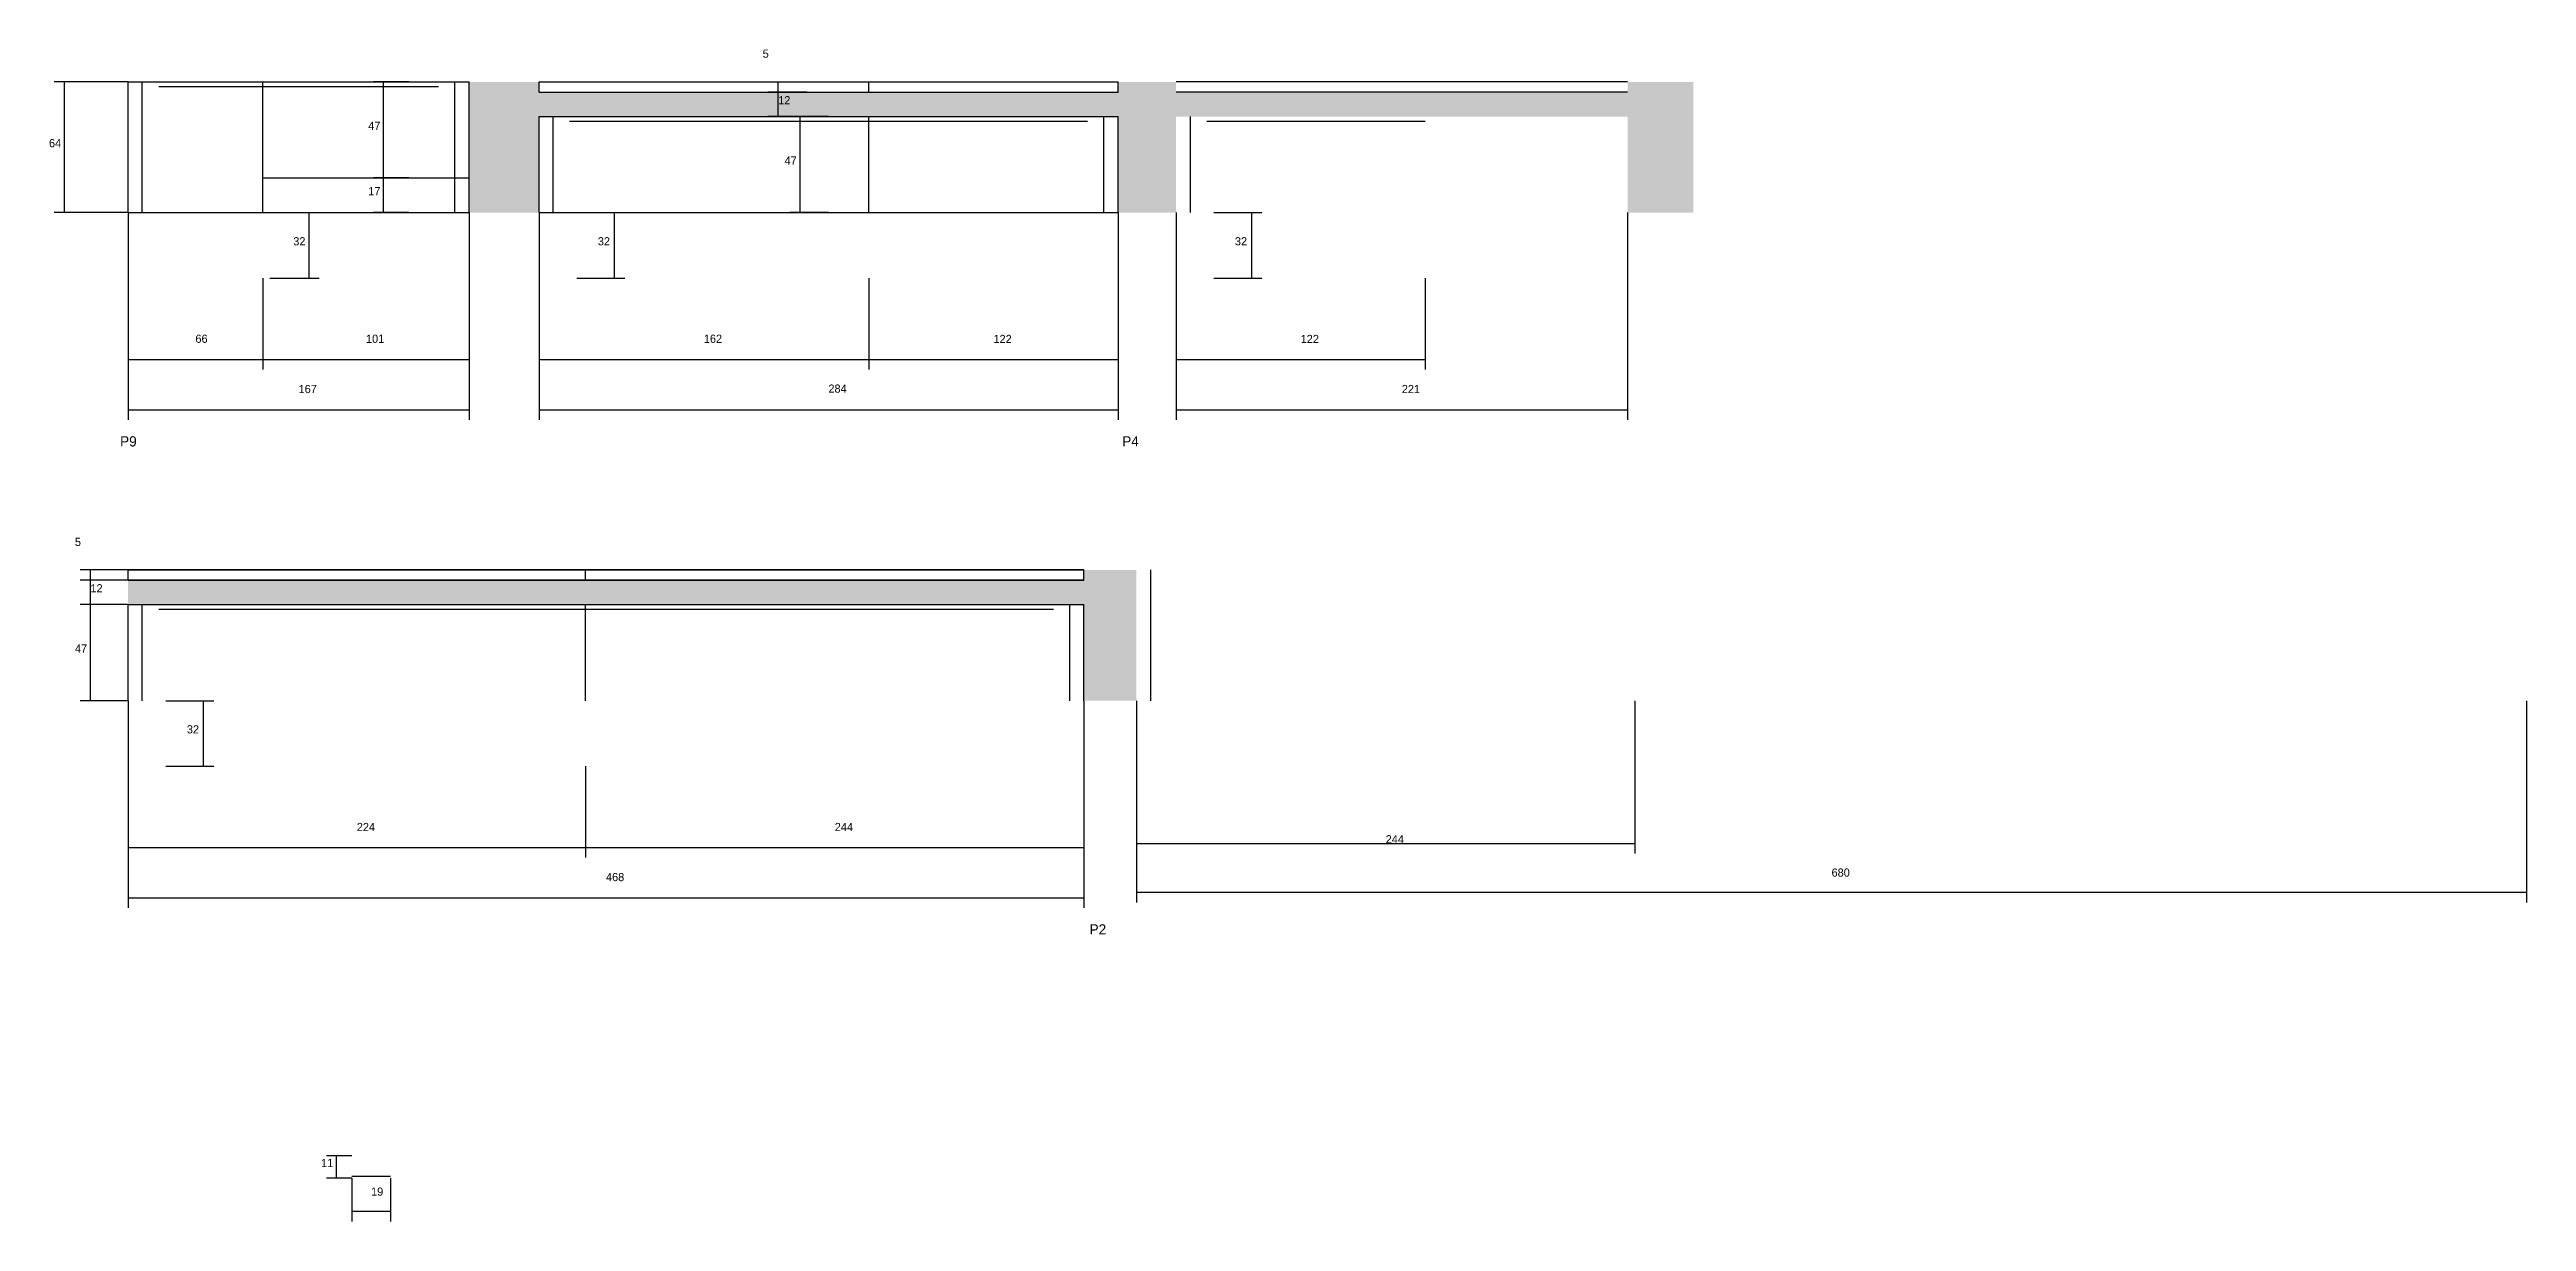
# Model space of a CAD drawing. Header units: metres. Extents: x -10045 to -5950, y 13106 to 14457.
# Drawn here: x -7163 to -5950, y 13833 to 14406 of the extents above; entities that cross this region are included whole.
import ezdxf

# ---------------------------------------------------------------- set-up
doc = ezdxf.new("R2010")
doc.units = ezdxf.units.M
for name, color, linetype in [('COTA', 241, 'Continuous'), ('NOMENCLATURA', 7, 'Continuous'), ('Painéis', 200, 'Continuous'), ('SARR_2.2x7', 40, 'Continuous')]:
    doc.layers.add(name, color=color, linetype=linetype)

msp = doc.modelspace()

# ---------------------------------------------------------------- texts
at = {"layer": 'COTA'}
for s, p in [('5', (-6813.7, 14402.3)), ('12', (-6806.1, 14379.5)), ('47', (-7006.8, 14367)), ('64', (-7163.1, 14358.5)), ('47', (-6803, 14350)), ('17', (-7006.8, 14335)), ('32', (-7043.5, 14310.5)), ('32', (-6894.4, 14310.5)), ('32', (-6582.5, 14310.5)), ('66', (-7091.4, 14262.8)), ('101', (-7007.9, 14262.8)), ('162', (-6842.5, 14262.8)), ('122', (-6700.7, 14262.7)), ('122', (-6550.3, 14262.7)), ('167', (-7040.9, 14238.2)), ('284', (-6781.5, 14238.4)), ('221', (-6500.8, 14238.2)), ('5', (-7150.4, 14163.4)), ('12', (-7142.8, 14140.7)), ('47', (-7150.4, 14111.2)), ('32', (-7095.6, 14071.7)), ('224', (-7012.4, 14023.9)), ('244', (-6778.4, 14023.9)), ('244', (-6508.7, 14017.9)), ('468', (-6890.4, 13999.4)), ('680', (-6290.4, 14001.6)), ('11', (-7029.9, 13859.5)), ('19', (-7005.4, 13845.5))]:
    msp.add_text(s, height=4, dxfattribs=at).set_placement(p)
at = {"layer": 'NOMENCLATURA'}
for s, p in [('P9', (-7128.3, 14212.1)), ('P4', (-6637.7, 14212.1)), ('P2', (-6653.7, 13973.3))]:
    msp.add_text(s, height=5, dxfattribs=at).set_placement(p)

# ---------------------------------------------------------------- hatches: boundary and pattern name
at = {"layer": 'COTA'}
h = msp.add_hatch(dxfattribs=at)
h.set_pattern_fill('AR-CONC', scale=0.03)
h.paths.add_polyline_path([(-6957.4, 14326.5), (-6934, 14326.5), (-6923.2, 14326.5), (-6923.2, 14373.5), (-6639.7, 14373.5), (-6639.7, 14326.5), (-6611.3, 14326.5), (-6611.3, 14373.5), (-6390.3, 14373.5), (-6390.3, 14326.5), (-6358.1, 14326.5), (-6358.1, 14390.5), (-6390.3, 14390.5), (-6390.3, 14385.5), (-6611.3, 14385.5), (-6611.3, 14390.5), (-6639.7, 14390.5), (-6639.7, 14385.5), (-6923.2, 14385.5), (-6923.2, 14390.5), (-6957.4, 14390.5)])
h = msp.add_hatch(dxfattribs=at)
h.set_pattern_fill('AR-CONC', scale=0.03)
h.paths.add_polyline_path([(-6630.7, 14151.7), (-6656.4, 14151.7), (-6656.4, 14146.7), (-7124.4, 14146.7), (-7124.4, 14134.7), (-6656.4, 14134.7), (-6656.4, 14087.7), (-6630.7, 14087.7)])

# ---------------------------------------------------------------- linework, layer by layer
for p, q in [((-7124.4, 14390.5), (-7160.5, 14390.5)), ((-7155.5, 14326.5), (-7155.5, 14390.5)), ((-6986.9, 14390.5), (-7004.3, 14390.5)), ((-6999.3, 14343.5), (-6999.3, 14390.5)), ((-6792.2, 14385.5), (-6811.1, 14385.5)), ((-6806.1, 14385.5), (-6806.1, 14390.5)), ((-6806.1, 14390.5), (-6801.1, 14390.5)), ((-6806.1, 14373.5), (-6806.1, 14385.5)), ((-6806.1, 14385.5), (-6801.1, 14385.5)), ((-6792.2, 14373.5), (-6811.1, 14373.5)), ((-6781.5, 14373.5), (-6800.4, 14373.5)), ((-6795.4, 14326.5), (-6795.4, 14373.5)), ((-6986.9, 14343.5), (-7004.3, 14343.5)), ((-6986.9, 14343.5), (-7004.3, 14343.5)), ((-6999.3, 14326.5), (-6999.3, 14343.5)), ((-7124.4, 14326.5), (-7160.5, 14326.5)), ((-7124.4, 14326.5), (-7124.4, 14249.7)), ((-7124.4, 14326.5), (-7124.4, 14225.1)), ((-7040.9, 14326.5), (-7030.8, 14326.5)), ((-7035.8, 14294.5), (-7035.8, 14326.5)), ((-6986.9, 14326.5), (-7004.3, 14326.5)), ((-6957.4, 14326.5), (-6957.4, 14249.7)), ((-6957.4, 14326.5), (-6957.4, 14225.1)), ((-6923.2, 14326.5), (-6923.2, 14249.7)), ((-6923.2, 14326.5), (-6923.2, 14225.1)), ((-6904.7, 14326.5), (-6881.2, 14326.5)), ((-6886.2, 14294.5), (-6886.2, 14326.5)), ((-6781.5, 14326.5), (-6800.4, 14326.5)), ((-6639.7, 14326.5), (-6639.7, 14249.7)), ((-6639.7, 14326.5), (-6639.7, 14225.1)), ((-6611.3, 14326.5), (-6611.3, 14249.7)), ((-6611.3, 14326.5), (-6611.3, 14225.1)), ((-6592.8, 14326.5), (-6569.3, 14326.5)), ((-6574.3, 14294.5), (-6574.3, 14326.5)), ((-6390.3, 14326.5), (-6390.3, 14225.1)), ((-7058.4, 14294.5), (-7058.4, 14249.7)), ((-7058.4, 14294.5), (-7058.4, 14249.7)), ((-7054.9, 14294.5), (-7030.8, 14294.5)), ((-6904.7, 14294.5), (-6881.2, 14294.5)), ((-6761.7, 14294.5), (-6761.7, 14249.7)), ((-6761.7, 14294.5), (-6761.7, 14249.7)), ((-6592.8, 14294.5), (-6569.3, 14294.5)), ((-6489.3, 14294.5), (-6489.3, 14249.7)), ((-7124.4, 14254.7), (-7058.4, 14254.7)), ((-7058.4, 14254.7), (-6957.4, 14254.7)), ((-6923.2, 14254.7), (-6761.7, 14254.7)), ((-6761.7, 14254.7), (-6639.7, 14254.7)), ((-6611.3, 14254.7), (-6489.3, 14254.7)), ((-7124.4, 14230.1), (-6957.4, 14230.1)), ((-6923.2, 14230.1), (-6639.7, 14230.1)), ((-6611.3, 14230.1), (-6390.3, 14230.1)), ((-7124.4, 14151.7), (-7147.8, 14151.7)), ((-7142.8, 14146.7), (-7142.8, 14151.7)), ((-7124.4, 14146.7), (-7147.8, 14146.7)), ((-7124.4, 14146.7), (-7147.8, 14146.7)), ((-7142.8, 14134.7), (-7142.8, 14146.7)), ((-7124.4, 14134.7), (-7147.8, 14134.7)), ((-7124.4, 14134.7), (-7147.8, 14134.7)), ((-7142.8, 14087.7), (-7142.8, 14134.7)), ((-7124.4, 14087.7), (-7147.8, 14087.7)), ((-7124.4, 14087.7), (-7124.4, 14010.9)), ((-7124.4, 14087.7), (-7124.4, 13986.3)), ((-7105.9, 14087.7), (-7082.4, 14087.7)), ((-7087.4, 14055.7), (-7087.4, 14087.7)), ((-6656.4, 14087.7), (-6656.4, 14010.9)), ((-6656.4, 14087.7), (-6656.4, 13986.3)), ((-6630.7, 14087.7), (-6630.7, 14012.9)), ((-6630.7, 14087.7), (-6630.7, 13989)), ((-6386.7, 14087.7), (-6386.7, 14012.9)), ((-5950.2, 14087.7), (-5950.2, 13989)), ((-7105.9, 14055.7), (-7082.4, 14055.7)), ((-6900.4, 14055.7), (-6900.4, 14010.9)), ((-6900.4, 14055.7), (-6900.4, 14010.9)), ((-7124.4, 14015.9), (-6900.4, 14015.9)), ((-6900.4, 14015.9), (-6656.4, 14015.9)), ((-6630.7, 14017.9), (-6386.7, 14017.9)), ((-6630.7, 13994), (-5950.2, 13994)), ((-7124.4, 13991.3), (-6656.4, 13991.3)), ((-7014.9, 13865), (-7027.3, 13865)), ((-7022.3, 13854), (-7022.3, 13865)), ((-7014.9, 13854), (-7027.3, 13854)), ((-7014.9, 13854), (-7014.9, 13832.9)), ((-6995.9, 13854), (-6995.9, 13832.9)), ((-7014.9, 13837.9), (-6995.9, 13837.9))]:
    msp.add_line(p, q, dxfattribs=at)
at = {"layer": 'Painéis'}
for p, q in [((-7124.4, 14390.5), (-6957.4, 14390.5)), ((-7124.4, 14326.5), (-7124.4, 14390.5)), ((-7058.4, 14326.5), (-7058.4, 14390.5)), ((-6957.4, 14326.5), (-6957.4, 14390.5)), ((-6923.2, 14390.5), (-6639.7, 14390.5)), ((-6923.2, 14385.5), (-6923.2, 14390.5)), ((-6923.2, 14385.5), (-6639.7, 14385.5)), ((-6761.7, 14385.5), (-6761.7, 14390.5)), ((-6639.7, 14385.5), (-6639.7, 14390.5)), ((-6923.2, 14373.5), (-6639.7, 14373.5)), ((-6923.2, 14326.5), (-6923.2, 14373.5)), ((-6761.7, 14326.5), (-6761.7, 14373.5)), ((-6639.7, 14326.5), (-6639.7, 14373.5)), ((-7058.4, 14343.5), (-6957.4, 14343.5)), ((-7124.4, 14326.5), (-6957.4, 14326.5)), ((-7101, 14326.5), (-6957.4, 14326.5)), ((-6923.2, 14326.5), (-6639.7, 14326.5)), ((-7124.4, 14151.7), (-6656.4, 14151.7)), ((-7124.4, 14146.7), (-7124.4, 14151.7)), ((-6900.4, 14146.7), (-6900.4, 14151.7)), ((-6656.4, 14146.7), (-6656.4, 14151.7)), ((-7124.4, 14146.7), (-6656.4, 14146.7)), ((-7124.4, 14134.7), (-6656.4, 14134.7)), ((-7124.4, 14087.7), (-7124.4, 14134.7)), ((-6900.4, 14087.7), (-6900.4, 14134.7)), ((-6656.4, 14087.7), (-6656.4, 14134.7))]:
    msp.add_line(p, q, dxfattribs=at)
for points in [[(-6923.2, 14390.5), (-6639.7, 14390.5)], [(-6923.2, 14385.5), (-6639.7, 14385.5)], [(-6390.3, 14390.5), (-6611.3, 14390.5)], [(-6390.3, 14385.5), (-6611.3, 14385.5)], [(-6656.4, 14151.7), (-7124.4, 14151.7)], [(-6656.4, 14146.7), (-7124.4, 14146.7)]]:
    msp.add_lwpolyline(points, dxfattribs=at)
at = {"layer": 'SARR_2.2x7'}
for p, q in [((-7117.4, 14326.5), (-7117.4, 14390.5)), ((-7109.4, 14388.3), (-7058.4, 14388.3)), ((-7058.4, 14388.3), (-6972.4, 14388.3)), ((-6964.4, 14326.5), (-6964.4, 14390.5)), ((-6916.2, 14326.5), (-6916.2, 14373.5)), ((-6908.2, 14371.3), (-6761.7, 14371.3)), ((-6761.7, 14371.3), (-6654.7, 14371.3)), ((-6646.7, 14326.5), (-6646.7, 14373.5)), ((-6604.3, 14326.5), (-6604.3, 14373.5)), ((-6596.3, 14371.3), (-6489.3, 14371.3)), ((-6623.7, 14087.7), (-6623.7, 14151.7)), ((-7117.4, 14087.7), (-7117.4, 14134.7)), ((-7109.4, 14132.5), (-6900.4, 14132.5)), ((-6900.4, 14132.5), (-6671.4, 14132.5)), ((-6663.4, 14087.7), (-6663.4, 14134.7)), ((-7014.9, 13855), (-6995.9, 13855))]:
    msp.add_line(p, q, dxfattribs=at)

msp.set_redraw_order([(e.dxf.handle, doc.entitydb.next_handle()) for e in msp.query("TEXT MTEXT ATTDEF DIMENSION ARC_DIMENSION")])  # texts and dimensions are drawn at this point

doc.saveas('drawing.dxf')
